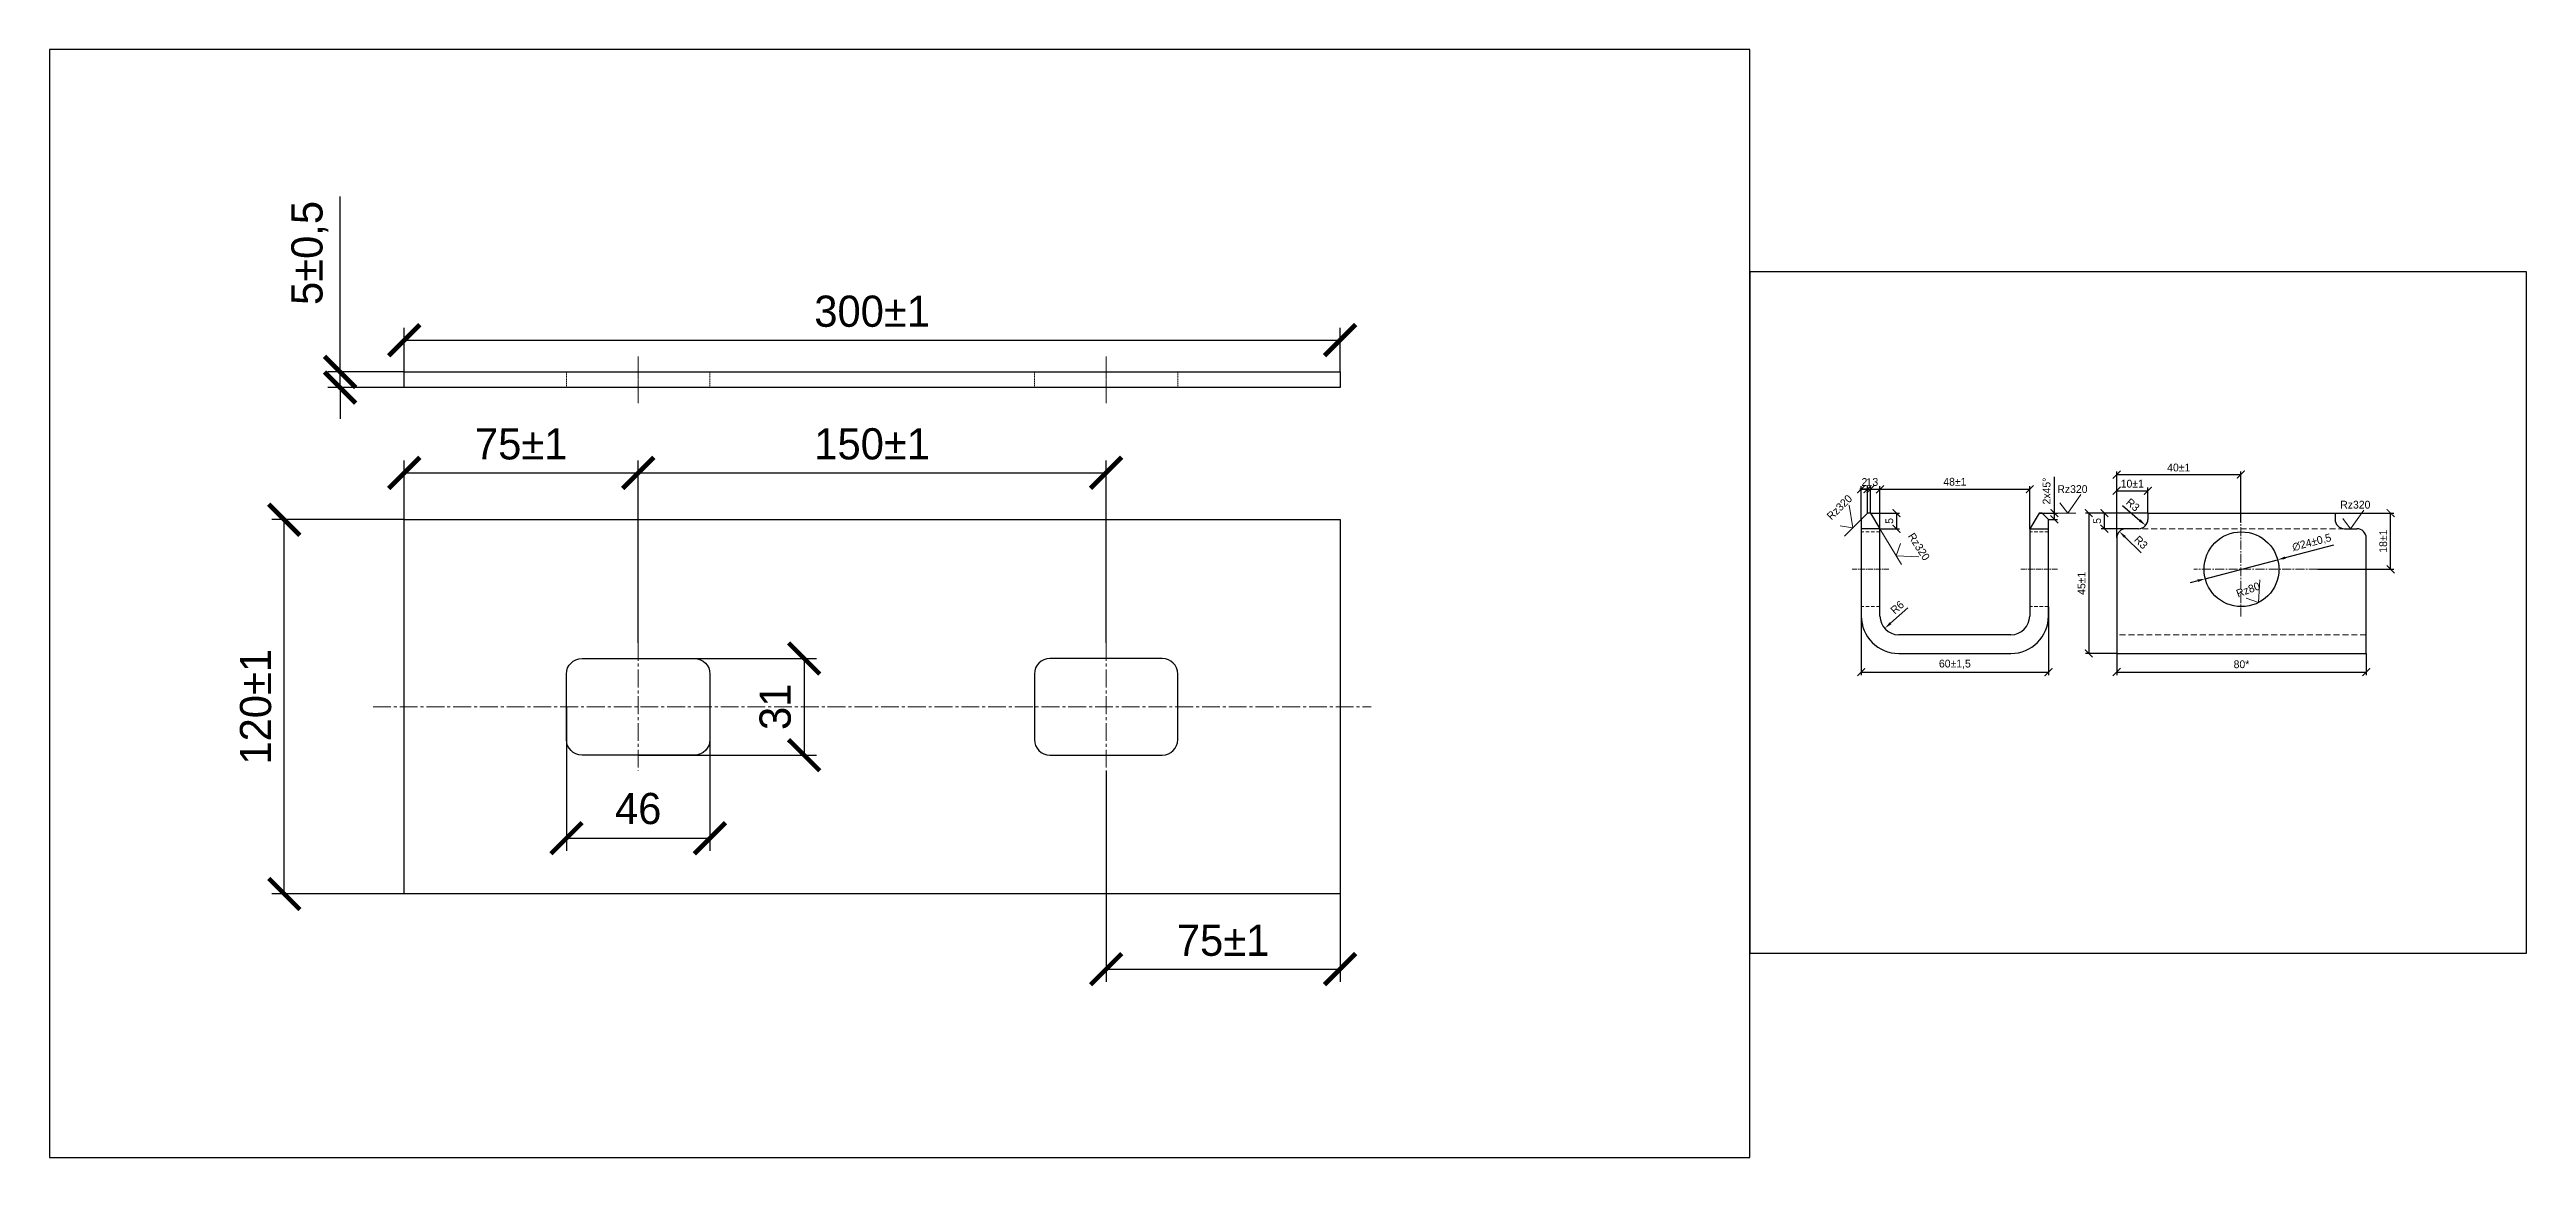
# Model space of a CAD drawing. Header units: millimetres. Extents: x 4132 to 13761, y 958 to 2510.
# Drawn here: x 5659 to 6453, y 958 to 1314 of the extents above; entities that cross this region are included whole.
import ezdxf

# ---------------------------------------------------------------- set-up
doc = ezdxf.new("R2010")
doc.units = ezdxf.units.MM
doc.header["$LTSCALE"] = 0.3
doc.linetypes.add('CENTER2', pattern=[28.575, 19.05, -3.175, 3.175, -3.175])
doc.linetypes.add('DASHED', pattern=[19.05, 12.7, -6.35])
doc.layers.get('0').update_dxf_attribs({"lineweight": 20})
doc.layers.add('ВСП_Сплошная_толстая', color=90, linetype='Continuous', lineweight=30)
doc.layers.add('ВСП_Сплошная_тонкая', color=7, linetype='Continuous', lineweight=20)
doc.styles.add('mpp', font='mipgost.shx')
doc.dimstyles.new('Аннотативный', dxfattribs={"dimscale": 0, "dimtxt": 2.5, "dimasz": 2.5, "dimexe": 1, "dimexo": 0, "dimgap": 1, "dimtad": 1, "dimdec": 0, "dimtxsty": 'mpp', "dimblk": 'ARCHTICK', "dimcen": 1, "dimadec": 0, "dimazin": 0, "dimtfac": 1, "dimtdec": 0, "dimtmove": 0, "dimatfit": 3, "dimfxl": 1, "dimarcsym": 0})

msp = doc.modelspace()

# ---------------------------------------------------------------- texts
at = {"layer": 'ВСП_Сплошная_толстая', "color": 7, "char_height": 2.5, "width": 7.882143, "attachment_point": 1, "style": 'mpp'}
for s, insert, rotation in [('{\\C0;Rz320}', (6228.5554, 1164.4502), 44.3983647), ('{\\C0;Rz320}', (6256.8011, 1159.0425), 302.7818996), ('{\\C0;Rz80}', (6359.7793, 1140.3108), 20.509252)]:
    msp.add_mtext(s, dxfattribs=dict(at, insert=insert, rotation=rotation))
for insert in [(6302.7429, 1174.0159), (6393.4233, 1169.0159)]:
    msp.add_mtext('{\\C0;Rz320}', dxfattribs=dict(at, insert=insert))

# ---------------------------------------------------------------- blocks, each defined once
blk = doc.blocks.new('_ArchTick')
at = {"color": 0, "linetype": 'ByBlock', "const_width": 0.15}
blk.add_lwpolyline([(-0.5, -0.5), (0.5, 0.5)], dxfattribs=at)
blk = doc.blocks.new('*D65')
at = {"layer": 'Defpoints', "color": 0, "transparency": 16777216}
for p in [(6241.88, 1172.73), (6239.88, 1163.06), (6241.88, 1165.06)]:
    blk.add_point(p, dxfattribs=at)
at = {"layer": 'ВСП_Сплошная_тонкая', "color": 0, "lineweight": -2, "transparency": 16777216}
for p, q in [((6239.88, 1163.06), (6239.88, 1173.73)), ((6239.88, 1172.73), (6241.88, 1172.73)), ((6241.88, 1165.06), (6241.88, 1173.73))]:
    blk.add_line(p, q, dxfattribs=at)
at = {"layer": 'ВСП_Сплошная_тонкая', "color": 0, "lineweight": -2, "transparency": 16777216, "xscale": 2.5, "yscale": 2.5, "zscale": 2.5, "rotation": 180}
blk.add_blockref('_ArchTick', (6239.88, 1172.73), dxfattribs=at)
at = {"layer": 'ВСП_Сплошная_тонкая', "color": 0, "lineweight": -2, "transparency": 16777216, "xscale": 2.5, "yscale": 2.5, "zscale": 2.5}
blk.add_blockref('_ArchTick', (6241.88, 1172.73), dxfattribs=at)
at = {"layer": 'ВСП_Сплошная_тонкая', "color": 0, "transparency": 16777216, "insert": (6240.88, 1175.02), "char_height": 2.5, "attachment_point": 5, "style": 'mpp'}
blk.add_mtext('2', dxfattribs=at)
blk = doc.blocks.new('*D66')
at = {"layer": 'Defpoints', "color": 0, "transparency": 16777216}
for p in [(6242.88, 1172.73), (6241.88, 1165.06), (6242.88, 1165.06)]:
    blk.add_point(p, dxfattribs=at)
at = {"layer": 'ВСП_Сплошная_тонкая', "color": 0, "lineweight": -2, "transparency": 16777216}
for p, q in [((6241.88, 1172.73), (6239.38, 1172.73)), ((6241.88, 1165.06), (6241.88, 1173.73)), ((6241.88, 1172.73), (6242.88, 1172.73)), ((6242.88, 1165.06), (6242.88, 1173.73)), ((6242.88, 1172.73), (6245.38, 1172.73))]:
    blk.add_line(p, q, dxfattribs=at)
at = {"layer": 'ВСП_Сплошная_тонкая', "color": 0, "lineweight": -2, "transparency": 16777216, "xscale": 2.5, "yscale": 2.5, "zscale": 2.5}
blk.add_blockref('_ArchTick', (6241.88, 1172.73), dxfattribs=at)
at = {"layer": 'ВСП_Сплошная_тонкая', "color": 0, "lineweight": -2, "transparency": 16777216, "xscale": 2.5, "yscale": 2.5, "zscale": 2.5, "rotation": 180}
blk.add_blockref('_ArchTick', (6242.88, 1172.73), dxfattribs=at)
at = {"layer": 'ВСП_Сплошная_тонкая', "color": 0, "transparency": 16777216, "insert": (6242.38, 1174.98), "char_height": 2.5, "attachment_point": 5, "style": 'mpp'}
blk.add_mtext('1', dxfattribs=at)
blk = doc.blocks.new('*D67')
at = {"layer": 'Defpoints', "color": 0, "transparency": 16777216}
for p in [(6245.88, 1172.73), (6242.88, 1165.06), (6245.88, 1160.06)]:
    blk.add_point(p, dxfattribs=at)
at = {"layer": 'ВСП_Сплошная_тонкая', "color": 0, "lineweight": -2, "transparency": 16777216}
for p, q in [((6242.88, 1165.06), (6242.88, 1173.73)), ((6242.88, 1172.73), (6245.88, 1172.73)), ((6245.88, 1160.06), (6245.88, 1173.73))]:
    blk.add_line(p, q, dxfattribs=at)
at = {"layer": 'ВСП_Сплошная_тонкая', "color": 0, "lineweight": -2, "transparency": 16777216, "xscale": 2.5, "yscale": 2.5, "zscale": 2.5, "rotation": 180}
blk.add_blockref('_ArchTick', (6242.88, 1172.73), dxfattribs=at)
at = {"layer": 'ВСП_Сплошная_тонкая', "color": 0, "lineweight": -2, "transparency": 16777216, "xscale": 2.5, "yscale": 2.5, "zscale": 2.5}
blk.add_blockref('_ArchTick', (6245.88, 1172.73), dxfattribs=at)
at = {"layer": 'ВСП_Сплошная_тонкая', "color": 0, "transparency": 16777216, "insert": (6244.38, 1175.04), "char_height": 2.5, "attachment_point": 5, "style": 'mpp'}
blk.add_mtext('3', dxfattribs=at)
blk = doc.blocks.new('*D68')
at = {"layer": 'Defpoints', "color": 0, "transparency": 16777216}
for p in [(6293.88, 1172.73), (6245.88, 1160.06), (6293.88, 1160.06)]:
    blk.add_point(p, dxfattribs=at)
at = {"layer": 'ВСП_Сплошная_тонкая', "color": 0, "lineweight": -2, "transparency": 16777216}
for p, q in [((6245.88, 1160.06), (6245.88, 1173.73)), ((6245.88, 1172.73), (6293.88, 1172.73)), ((6293.88, 1160.06), (6293.88, 1173.73))]:
    blk.add_line(p, q, dxfattribs=at)
at = {"layer": 'ВСП_Сплошная_тонкая', "color": 0, "lineweight": -2, "transparency": 16777216, "xscale": 2.5, "yscale": 2.5, "zscale": 2.5, "rotation": 180}
blk.add_blockref('_ArchTick', (6245.88, 1172.73), dxfattribs=at)
at = {"layer": 'ВСП_Сплошная_тонкая', "color": 0, "lineweight": -2, "transparency": 16777216, "xscale": 2.5, "yscale": 2.5, "zscale": 2.5}
blk.add_blockref('_ArchTick', (6293.88, 1172.73), dxfattribs=at)
at = {"layer": 'ВСП_Сплошная_тонкая', "color": 0, "transparency": 16777216, "insert": (6269.88, 1175.1), "char_height": 2.5, "attachment_point": 5, "style": 'mpp'}
blk.add_mtext('48±1', dxfattribs=at)
blk = doc.blocks.new('*D69')
at = {"layer": 'Defpoints', "color": 0, "transparency": 16777216}
for p in [(6242.88, 1165.06), (6245.88, 1160.06), (6251.18, 1160.06)]:
    blk.add_point(p, dxfattribs=at)
at = {"layer": 'ВСП_Сплошная_тонкая', "color": 0, "lineweight": -2, "transparency": 16777216}
for p, q in [((6242.88, 1165.06), (6252.18, 1165.06)), ((6245.88, 1160.06), (6252.18, 1160.06)), ((6251.18, 1165.06), (6251.18, 1160.06))]:
    blk.add_line(p, q, dxfattribs=at)
at = {"layer": 'ВСП_Сплошная_тонкая', "color": 0, "lineweight": -2, "transparency": 16777216, "xscale": 2.5, "yscale": 2.5, "zscale": 2.5}
for p, rotation in [((6251.18, 1165.06), 90), ((6251.18, 1160.06), 270)]:
    blk.add_blockref('_ArchTick', p, dxfattribs=dict(at, rotation=rotation))
at = {"layer": 'ВСП_Сплошная_тонкая', "color": 0, "transparency": 16777216, "insert": (6248.87, 1162.56), "char_height": 2.5, "attachment_point": 5, "rotation": 90, "style": 'mpp'}
blk.add_mtext('5', dxfattribs=at)
blk = doc.blocks.new('*D70')
at = {"layer": 'Defpoints', "color": 0, "transparency": 16777216}
for p in [(6239.88, 1135.06), (6299.88, 1135.06), (6299.88, 1114.09)]:
    blk.add_point(p, dxfattribs=at)
at = {"layer": 'ВСП_Сплошная_тонкая', "color": 0, "lineweight": -2, "transparency": 16777216}
for p, q in [((6239.88, 1135.06), (6239.88, 1113.09)), ((6299.88, 1135.06), (6299.88, 1113.09)), ((6239.88, 1114.09), (6299.88, 1114.09))]:
    blk.add_line(p, q, dxfattribs=at)
at = {"layer": 'ВСП_Сплошная_тонкая', "color": 0, "lineweight": -2, "transparency": 16777216, "xscale": 2.5, "yscale": 2.5, "zscale": 2.5, "rotation": 180}
blk.add_blockref('_ArchTick', (6239.88, 1114.09), dxfattribs=at)
at = {"layer": 'ВСП_Сплошная_тонкая', "color": 0, "lineweight": -2, "transparency": 16777216, "xscale": 2.5, "yscale": 2.5, "zscale": 2.5}
blk.add_blockref('_ArchTick', (6299.88, 1114.09), dxfattribs=at)
at = {"layer": 'ВСП_Сплошная_тонкая', "color": 0, "transparency": 16777216, "insert": (6269.88, 1116.58), "char_height": 2.5, "attachment_point": 5, "style": 'mpp'}
blk.add_mtext('60±1,5', dxfattribs=at)
blk = doc.blocks.new('*D71')
at = {"layer": 'Defpoints', "color": 0, "transparency": 16777216}
for p in [(6247.39, 1128.09), (6251.88, 1132.06)]:
    blk.add_point(p, dxfattribs=at)
at = {"layer": 'ВСП_Сплошная_тонкая', "color": 0, "lineweight": -2, "transparency": 16777216}
blk.add_line((6254.86, 1134.71), (6249.26, 1129.74), dxfattribs=at)
at = {"layer": 'ВСП_Сплошная_тонкая', "color": 0, "transparency": 16777216}
blk.add_solid([(6248.98, 1130.06), (6249.53, 1129.43), (6247.39, 1128.09)], dxfattribs=at)
at = {"layer": 'ВСП_Сплошная_тонкая', "color": 0, "transparency": 16777216, "insert": (6251.42, 1134.83), "char_height": 2.5, "attachment_point": 5, "rotation": 41.54285, "style": 'mpp'}
blk.add_mtext('R6', dxfattribs=at)
blk = doc.blocks.new('*D72')
at = {"layer": 'Defpoints', "color": 0, "transparency": 16777216}
for p in [(6317.82, 1165.06), (6324.76, 1160.06), (6331.76, 1165.06)]:
    blk.add_point(p, dxfattribs=at)
at = {"layer": 'ВСП_Сплошная_тонкая', "color": 0, "lineweight": -2, "transparency": 16777216}
for p, q in [((6331.76, 1165.06), (6316.82, 1165.06)), ((6324.76, 1160.06), (6316.82, 1160.06)), ((6317.82, 1160.06), (6317.82, 1165.06))]:
    blk.add_line(p, q, dxfattribs=at)
at = {"layer": 'ВСП_Сплошная_тонкая', "color": 0, "lineweight": -2, "transparency": 16777216, "xscale": 2.5, "yscale": 2.5, "zscale": 2.5}
for p, rotation in [((6317.82, 1165.06), 90), ((6317.82, 1160.06), 270)]:
    blk.add_blockref('_ArchTick', p, dxfattribs=dict(at, rotation=rotation))
at = {"layer": 'ВСП_Сплошная_тонкая', "color": 0, "transparency": 16777216, "insert": (6315.51, 1162.56), "char_height": 2.5, "attachment_point": 5, "rotation": 90, "style": 'mpp'}
blk.add_mtext('5', dxfattribs=at)
blk = doc.blocks.new('*D73')
at = {"layer": 'Defpoints', "color": 0, "transparency": 16777216}
for p in [(6317.82, 1165.06), (6312.79, 1120.06), (6321.76, 1120.06)]:
    blk.add_point(p, dxfattribs=at)
at = {"layer": 'ВСП_Сплошная_тонкая', "color": 0, "lineweight": -2, "transparency": 16777216}
for p, q in [((6317.82, 1165.06), (6311.79, 1165.06)), ((6312.79, 1165.06), (6312.79, 1120.06)), ((6321.76, 1120.06), (6311.79, 1120.06))]:
    blk.add_line(p, q, dxfattribs=at)
at = {"layer": 'ВСП_Сплошная_тонкая', "color": 0, "lineweight": -2, "transparency": 16777216, "xscale": 2.5, "yscale": 2.5, "zscale": 2.5}
for p, rotation in [((6312.79, 1165.06), 90), ((6312.79, 1120.06), 270)]:
    blk.add_blockref('_ArchTick', p, dxfattribs=dict(at, rotation=rotation))
at = {"layer": 'ВСП_Сплошная_тонкая', "color": 0, "transparency": 16777216, "insert": (6310.48, 1142.56), "char_height": 2.5, "attachment_point": 5, "rotation": 90, "style": 'mpp'}
blk.add_mtext('45±1', dxfattribs=at)
blk = doc.blocks.new('*D74')
at = {"layer": 'Defpoints', "color": 0, "transparency": 16777216}
for p in [(6391.76, 1165.06), (6409.57, 1165.06), (6386.23, 1147.06)]:
    blk.add_point(p, dxfattribs=at)
at = {"layer": 'ВСП_Сплошная_тонкая', "color": 0, "lineweight": -2, "transparency": 16777216}
for p, q in [((6391.76, 1165.06), (6410.57, 1165.06)), ((6409.57, 1147.06), (6409.57, 1165.06)), ((6386.23, 1147.06), (6410.57, 1147.06))]:
    blk.add_line(p, q, dxfattribs=at)
at = {"layer": 'ВСП_Сплошная_тонкая', "color": 0, "lineweight": -2, "transparency": 16777216, "xscale": 2.5, "yscale": 2.5, "zscale": 2.5}
for p, rotation in [((6409.57, 1165.06), 90), ((6409.57, 1147.06), 270)]:
    blk.add_blockref('_ArchTick', p, dxfattribs=dict(at, rotation=rotation))
at = {"layer": 'ВСП_Сплошная_тонкая', "color": 0, "transparency": 16777216, "insert": (6407.21, 1156.06), "char_height": 2.5, "attachment_point": 5, "rotation": 90, "style": 'mpp'}
blk.add_mtext('18±1', dxfattribs=at)
blk = doc.blocks.new('*D75')
at = {"layer": 'Defpoints', "color": 0, "transparency": 16777216}
for p in [(6331.76, 1172.22), (6331.76, 1165.06), (6321.76, 1157.13)]:
    blk.add_point(p, dxfattribs=at)
at = {"layer": 'ВСП_Сплошная_тонкая', "color": 0, "lineweight": -2, "transparency": 16777216}
for p, q in [((6321.76, 1157.13), (6321.76, 1173.22)), ((6321.76, 1172.22), (6331.76, 1172.22)), ((6331.76, 1165.06), (6331.76, 1173.22))]:
    blk.add_line(p, q, dxfattribs=at)
at = {"layer": 'ВСП_Сплошная_тонкая', "color": 0, "lineweight": -2, "transparency": 16777216, "xscale": 2.5, "yscale": 2.5, "zscale": 2.5, "rotation": 180}
blk.add_blockref('_ArchTick', (6321.76, 1172.22), dxfattribs=at)
at = {"layer": 'ВСП_Сплошная_тонкая', "color": 0, "lineweight": -2, "transparency": 16777216, "xscale": 2.5, "yscale": 2.5, "zscale": 2.5}
blk.add_blockref('_ArchTick', (6331.76, 1172.22), dxfattribs=at)
at = {"layer": 'ВСП_Сплошная_тонкая', "color": 0, "transparency": 16777216, "insert": (6326.76, 1174.48), "char_height": 2.5, "attachment_point": 5, "style": 'mpp'}
blk.add_mtext('10±1', dxfattribs=at)
blk = doc.blocks.new('*D76')
at = {"layer": 'Defpoints', "color": 0, "transparency": 16777216}
for p in [(6328.76, 1163.06), (6331.04, 1161.12)]:
    blk.add_point(p, dxfattribs=at)
at = {"layer": 'ВСП_Сплошная_тонкая', "color": 0, "lineweight": -2, "transparency": 16777216}
blk.add_line((6323.58, 1167.46), (6329.14, 1162.74), dxfattribs=at)
at = {"layer": 'ВСП_Сплошная_тонкая', "color": 0, "transparency": 16777216}
blk.add_solid([(6329.41, 1163.06), (6328.87, 1162.42), (6331.04, 1161.12)], dxfattribs=at)
at = {"layer": 'ВСП_Сплошная_тонкая', "color": 0, "transparency": 16777216, "insert": (6326.94, 1167.71), "char_height": 2.5, "attachment_point": 5, "rotation": 319.63383, "style": 'mpp'}
blk.add_mtext('R3', dxfattribs=at)
blk = doc.blocks.new('*D77')
at = {"layer": 'Defpoints', "color": 0, "transparency": 16777216}
for p in [(6322.61, 1159.16), (6324.76, 1157.06)]:
    blk.add_point(p, dxfattribs=at)
at = {"layer": 'ВСП_Сплошная_тонкая', "color": 0, "lineweight": -2, "transparency": 16777216}
blk.add_line((6329.61, 1152.32), (6324.4, 1157.41), dxfattribs=at)
at = {"layer": 'ВСП_Сплошная_тонкая', "color": 0, "transparency": 16777216}
blk.add_solid([(6324.69, 1157.71), (6324.11, 1157.12), (6322.61, 1159.16)], dxfattribs=at)
at = {"layer": 'ВСП_Сплошная_тонкая', "color": 0, "transparency": 16777216, "insert": (6329.55, 1155.68), "char_height": 2.5, "attachment_point": 5, "rotation": 315.66784, "style": 'mpp'}
blk.add_mtext('R3', dxfattribs=at)
blk = doc.blocks.new('*D78')
at = {"layer": 'Defpoints', "color": 0, "transparency": 16777216}
for p in [(6361.56, 1177.42), (6321.76, 1172.22), (6361.56, 1162.18)]:
    blk.add_point(p, dxfattribs=at)
at = {"layer": 'ВСП_Сплошная_тонкая', "color": 0, "lineweight": -2, "transparency": 16777216}
for p, q in [((6321.76, 1172.22), (6321.76, 1178.42)), ((6321.76, 1177.42), (6361.56, 1177.42)), ((6361.56, 1162.18), (6361.56, 1178.42))]:
    blk.add_line(p, q, dxfattribs=at)
at = {"layer": 'ВСП_Сплошная_тонкая', "color": 0, "lineweight": -2, "transparency": 16777216, "xscale": 2.5, "yscale": 2.5, "zscale": 2.5, "rotation": 180}
blk.add_blockref('_ArchTick', (6321.76, 1177.42), dxfattribs=at)
at = {"layer": 'ВСП_Сплошная_тонкая', "color": 0, "lineweight": -2, "transparency": 16777216, "xscale": 2.5, "yscale": 2.5, "zscale": 2.5}
blk.add_blockref('_ArchTick', (6361.56, 1177.42), dxfattribs=at)
at = {"layer": 'ВСП_Сплошная_тонкая', "color": 0, "transparency": 16777216, "insert": (6341.66, 1179.67), "char_height": 2.5, "attachment_point": 5, "style": 'mpp'}
blk.add_mtext('40±1', dxfattribs=at)
blk = doc.blocks.new('*D79')
at = {"layer": 'Defpoints', "color": 0, "transparency": 16777216}
for p in [(6350.15, 1144.02), (6373.36, 1150.11)]:
    blk.add_point(p, dxfattribs=at)
at = {"layer": 'ВСП_Сплошная_тонкая', "color": 0, "lineweight": -2, "transparency": 16777216}
for p, q in [((6391.31, 1154.82), (6375.78, 1150.75)), ((6347.73, 1143.38), (6345.31, 1142.75)), ((6350.15, 1144.02), (6373.36, 1150.11))]:
    blk.add_line(p, q, dxfattribs=at)
at = {"layer": 'ВСП_Сплошная_тонкая', "color": 0, "transparency": 16777216}
for points in [[(6347.63, 1143.79), (6347.84, 1142.98), (6350.15, 1144.02)], [(6375.67, 1151.15), (6375.89, 1150.34), (6373.36, 1150.11)]]:
    blk.add_solid(points, dxfattribs=at)
at = {"layer": 'ВСП_Сплошная_тонкая', "color": 0, "transparency": 16777216, "insert": (6384.31, 1155.53), "char_height": 2.5, "attachment_point": 5, "rotation": 14.71289, "style": 'mpp'}
blk.add_mtext('∅24±0,5', dxfattribs=at)
blk = doc.blocks.new('*D80')
at = {"layer": 'Defpoints', "color": 0, "transparency": 16777216}
for p in [(6321.76, 1120.06), (6401.76, 1120.06), (6401.76, 1114.09)]:
    blk.add_point(p, dxfattribs=at)
at = {"layer": 'ВСП_Сплошная_тонкая', "color": 0, "lineweight": -2, "transparency": 16777216}
for p, q in [((6321.76, 1120.06), (6321.76, 1113.09)), ((6401.76, 1120.06), (6401.76, 1113.09)), ((6321.76, 1114.09), (6401.76, 1114.09))]:
    blk.add_line(p, q, dxfattribs=at)
at = {"layer": 'ВСП_Сплошная_тонкая', "color": 0, "lineweight": -2, "transparency": 16777216, "xscale": 2.5, "yscale": 2.5, "zscale": 2.5, "rotation": 180}
blk.add_blockref('_ArchTick', (6321.76, 1114.09), dxfattribs=at)
at = {"layer": 'ВСП_Сплошная_тонкая', "color": 0, "lineweight": -2, "transparency": 16777216, "xscale": 2.5, "yscale": 2.5, "zscale": 2.5}
blk.add_blockref('_ArchTick', (6401.76, 1114.09), dxfattribs=at)
at = {"layer": 'ВСП_Сплошная_тонкая', "color": 0, "transparency": 16777216, "insert": (6361.76, 1116.58), "char_height": 2.5, "attachment_point": 5, "style": 'mpp'}
blk.add_mtext('80*', dxfattribs=at)
blk = doc.blocks.new('*D81')
at = {"layer": 'Defpoints', "color": 0, "transparency": 16777216}
for p in [(6297.88, 1165.06), (6299.88, 1163.06), (6301.78, 1165.06)]:
    blk.add_point(p, dxfattribs=at)
at = {"layer": 'ВСП_Сплошная_тонкая', "color": 0, "lineweight": -2, "transparency": 16777216}
for p, q in [((6301.78, 1165.06), (6301.78, 1176.71)), ((6297.88, 1165.06), (6302.78, 1165.06)), ((6299.88, 1163.06), (6302.78, 1163.06)), ((6301.78, 1163.06), (6301.78, 1165.06))]:
    blk.add_line(p, q, dxfattribs=at)
at = {"layer": 'ВСП_Сплошная_тонкая', "color": 0, "lineweight": -2, "transparency": 16777216, "xscale": 2.5, "yscale": 2.5, "zscale": 2.5}
for p, rotation in [((6301.78, 1165.06), 90), ((6301.78, 1163.06), 270)]:
    blk.add_blockref('_ArchTick', p, dxfattribs=dict(at, rotation=rotation))
at = {"layer": 'ВСП_Сплошная_тонкая', "color": 0, "transparency": 16777216, "insert": (6299.29, 1172.14), "char_height": 2.5, "attachment_point": 5, "rotation": 90, "style": 'mpp'}
blk.add_mtext('2х45%%D', dxfattribs=at)
blk = doc.blocks.new('*D88')
at = {"layer": 'Defpoints', "color": 0, "transparency": 16777216}
for p in [(6072.81, 1220.5), (5772.81, 1210.32), (6072.81, 1210.32)]:
    blk.add_point(p, dxfattribs=at)
at = {"layer": 'ВСП_Сплошная_тонкая', "color": 0, "lineweight": -2, "transparency": 16777216}
for p, q in [((5772.81, 1210.32), (5772.81, 1224.5)), ((6072.81, 1210.32), (6072.81, 1224.5)), ((5772.81, 1220.5), (6072.81, 1220.5))]:
    blk.add_line(p, q, dxfattribs=at)
at = {"layer": 'ВСП_Сплошная_тонкая', "color": 0, "lineweight": -2, "transparency": 16777216, "xscale": 10, "yscale": 10, "zscale": 10, "rotation": 180}
blk.add_blockref('_ArchTick', (5772.81, 1220.5), dxfattribs=at)
at = {"layer": 'ВСП_Сплошная_тонкая', "color": 0, "lineweight": -2, "transparency": 16777216, "xscale": 10, "yscale": 10, "zscale": 10}
blk.add_blockref('_ArchTick', (6072.81, 1220.5), dxfattribs=at)
at = {"layer": 'ВСП_Сплошная_тонкая', "color": 0, "transparency": 16777216, "insert": (5922.81, 1229.73), "char_height": 10, "attachment_point": 5, "style": 'mpp'}
blk.add_mtext('300±1', dxfattribs=at)
blk = doc.blocks.new('*D89')
at = {"layer": 'Defpoints', "color": 0, "transparency": 16777216}
for p in [(5752.28, 1210.32), (5772.81, 1210.32), (5772.81, 1205.32)]:
    blk.add_point(p, dxfattribs=at)
at = {"layer": 'ВСП_Сплошная_тонкая', "color": 0, "lineweight": -2, "transparency": 16777216}
for p, q in [((5752.28, 1210.32), (5752.28, 1266.62)), ((5772.81, 1210.32), (5748.28, 1210.32)), ((5752.28, 1205.32), (5752.28, 1210.32)), ((5772.81, 1205.32), (5748.28, 1205.32)), ((5752.28, 1205.32), (5752.28, 1195.32))]:
    blk.add_line(p, q, dxfattribs=at)
at = {"layer": 'ВСП_Сплошная_тонкая', "color": 0, "lineweight": -2, "transparency": 16777216, "xscale": 10, "yscale": 10, "zscale": 10}
for p, rotation in [((5752.28, 1210.32), 270), ((5752.28, 1205.32), 90)]:
    blk.add_blockref('_ArchTick', p, dxfattribs=dict(at, rotation=rotation))
at = {"layer": 'ВСП_Сплошная_тонкая', "color": 0, "transparency": 16777216, "insert": (5742.55, 1248.47), "char_height": 10, "attachment_point": 5, "rotation": 90, "style": 'mpp'}
blk.add_mtext('5±0,5', dxfattribs=at)
blk = doc.blocks.new('*D90')
at = {"layer": 'Defpoints', "color": 0, "transparency": 16777216}
for p in [(5847.81, 1177.97), (5772.81, 1162.96), (5847.81, 1123.46)]:
    blk.add_point(p, dxfattribs=at)
at = {"layer": 'ВСП_Сплошная_тонкая', "color": 0, "lineweight": -2, "transparency": 16777216}
for p, q in [((5772.81, 1162.96), (5772.81, 1181.97)), ((5772.81, 1177.97), (5847.81, 1177.97)), ((5847.81, 1123.46), (5847.81, 1181.97))]:
    blk.add_line(p, q, dxfattribs=at)
at = {"layer": 'ВСП_Сплошная_тонкая', "color": 0, "lineweight": -2, "transparency": 16777216, "xscale": 10, "yscale": 10, "zscale": 10, "rotation": 180}
blk.add_blockref('_ArchTick', (5772.81, 1177.97), dxfattribs=at)
at = {"layer": 'ВСП_Сплошная_тонкая', "color": 0, "lineweight": -2, "transparency": 16777216, "xscale": 10, "yscale": 10, "zscale": 10}
blk.add_blockref('_ArchTick', (5847.81, 1177.97), dxfattribs=at)
at = {"layer": 'ВСП_Сплошная_тонкая', "color": 0, "transparency": 16777216, "insert": (5810.31, 1187.2), "char_height": 10, "attachment_point": 5, "style": 'mpp'}
blk.add_mtext('75±1', dxfattribs=at)
blk = doc.blocks.new('*D91')
at = {"layer": 'Defpoints', "color": 0, "transparency": 16777216}
for p in [(5997.81, 1177.97), (5847.81, 1162.96), (5997.81, 1123.46)]:
    blk.add_point(p, dxfattribs=at)
at = {"layer": 'ВСП_Сплошная_тонкая', "color": 0, "lineweight": -2, "transparency": 16777216}
for p, q in [((5847.81, 1162.96), (5847.81, 1181.97)), ((5847.81, 1177.97), (5997.81, 1177.97)), ((5997.81, 1123.46), (5997.81, 1181.97))]:
    blk.add_line(p, q, dxfattribs=at)
at = {"layer": 'ВСП_Сплошная_тонкая', "color": 0, "lineweight": -2, "transparency": 16777216, "xscale": 10, "yscale": 10, "zscale": 10, "rotation": 180}
blk.add_blockref('_ArchTick', (5847.81, 1177.97), dxfattribs=at)
at = {"layer": 'ВСП_Сплошная_тонкая', "color": 0, "lineweight": -2, "transparency": 16777216, "xscale": 10, "yscale": 10, "zscale": 10}
blk.add_blockref('_ArchTick', (5997.81, 1177.97), dxfattribs=at)
at = {"layer": 'ВСП_Сплошная_тонкая', "color": 0, "transparency": 16777216, "insert": (5922.81, 1187.21), "char_height": 10, "attachment_point": 5, "style": 'mpp'}
blk.add_mtext('150±1', dxfattribs=at)
blk = doc.blocks.new('*D92')
at = {"layer": 'Defpoints', "color": 0, "transparency": 16777216}
for p in [(5824.81, 1102.96), (5870.81, 1102.96), (5870.81, 1060.82)]:
    blk.add_point(p, dxfattribs=at)
at = {"layer": 'ВСП_Сплошная_тонкая', "color": 0, "lineweight": -2, "transparency": 16777216}
for p, q in [((5824.81, 1102.96), (5824.81, 1056.82)), ((5870.81, 1102.96), (5870.81, 1056.82)), ((5824.81, 1060.82), (5870.81, 1060.82))]:
    blk.add_line(p, q, dxfattribs=at)
at = {"layer": 'ВСП_Сплошная_тонкая', "color": 0, "lineweight": -2, "transparency": 16777216, "xscale": 10, "yscale": 10, "zscale": 10, "rotation": 180}
blk.add_blockref('_ArchTick', (5824.81, 1060.82), dxfattribs=at)
at = {"layer": 'ВСП_Сплошная_тонкая', "color": 0, "lineweight": -2, "transparency": 16777216, "xscale": 10, "yscale": 10, "zscale": 10}
blk.add_blockref('_ArchTick', (5870.81, 1060.82), dxfattribs=at)
at = {"layer": 'ВСП_Сплошная_тонкая', "color": 0, "transparency": 16777216, "insert": (5847.81, 1070.28), "char_height": 10, "attachment_point": 5, "style": 'mpp'}
blk.add_mtext('46', dxfattribs=at)
blk = doc.blocks.new('*D93')
at = {"layer": 'Defpoints', "color": 0, "transparency": 16777216}
for p in [(5847.81, 1118.46), (5847.81, 1087.46), (5901, 1087.46)]:
    blk.add_point(p, dxfattribs=at)
at = {"layer": 'ВСП_Сплошная_тонкая', "color": 0, "lineweight": -2, "transparency": 16777216}
for p, q in [((5847.81, 1118.46), (5905, 1118.46)), ((5901, 1118.46), (5901, 1087.46)), ((5847.81, 1087.46), (5905, 1087.46))]:
    blk.add_line(p, q, dxfattribs=at)
at = {"layer": 'ВСП_Сплошная_тонкая', "color": 0, "lineweight": -2, "transparency": 16777216, "xscale": 10, "yscale": 10, "zscale": 10}
for p, rotation in [((5901, 1118.46), 90), ((5901, 1087.46), 270)]:
    blk.add_blockref('_ArchTick', p, dxfattribs=dict(at, rotation=rotation))
at = {"layer": 'ВСП_Сплошная_тонкая', "color": 0, "transparency": 16777216, "insert": (5891.77, 1102.96), "char_height": 10, "attachment_point": 5, "rotation": 90, "style": 'mpp'}
blk.add_mtext('31', dxfattribs=at)
blk = doc.blocks.new('*D94')
at = {"layer": 'Defpoints', "color": 0, "transparency": 16777216}
for p in [(5997.81, 1082.46), (6072.81, 1042.96), (6072.81, 1018.82)]:
    blk.add_point(p, dxfattribs=at)
at = {"layer": 'ВСП_Сплошная_тонкая', "color": 0, "lineweight": -2, "transparency": 16777216}
for p, q in [((5997.81, 1082.46), (5997.81, 1014.82)), ((6072.81, 1042.96), (6072.81, 1014.82)), ((5997.81, 1018.82), (6072.81, 1018.82))]:
    blk.add_line(p, q, dxfattribs=at)
at = {"layer": 'ВСП_Сплошная_тонкая', "color": 0, "lineweight": -2, "transparency": 16777216, "xscale": 10, "yscale": 10, "zscale": 10, "rotation": 180}
blk.add_blockref('_ArchTick', (5997.81, 1018.82), dxfattribs=at)
at = {"layer": 'ВСП_Сплошная_тонкая', "color": 0, "lineweight": -2, "transparency": 16777216, "xscale": 10, "yscale": 10, "zscale": 10}
blk.add_blockref('_ArchTick', (6072.81, 1018.82), dxfattribs=at)
at = {"layer": 'ВСП_Сплошная_тонкая', "color": 0, "transparency": 16777216, "insert": (6035.31, 1028.04), "char_height": 10, "attachment_point": 5, "style": 'mpp'}
blk.add_mtext('75±1', dxfattribs=at)
blk = doc.blocks.new('*D95')
at = {"layer": 'Defpoints', "color": 0, "transparency": 16777216}
for p in [(5734.36, 1162.96), (5772.81, 1162.96), (5772.81, 1042.96)]:
    blk.add_point(p, dxfattribs=at)
at = {"layer": 'ВСП_Сплошная_тонкая', "color": 0, "lineweight": -2, "transparency": 16777216}
for p, q in [((5772.81, 1162.96), (5730.36, 1162.96)), ((5734.36, 1042.96), (5734.36, 1162.96)), ((5772.81, 1042.96), (5730.36, 1042.96))]:
    blk.add_line(p, q, dxfattribs=at)
at = {"layer": 'ВСП_Сплошная_тонкая', "color": 0, "lineweight": -2, "transparency": 16777216, "xscale": 10, "yscale": 10, "zscale": 10}
for p, rotation in [((5734.36, 1162.96), 90), ((5734.36, 1042.96), 270)]:
    blk.add_blockref('_ArchTick', p, dxfattribs=dict(at, rotation=rotation))
at = {"layer": 'ВСП_Сплошная_тонкая', "color": 0, "transparency": 16777216, "insert": (5725.22, 1102.96), "char_height": 10, "attachment_point": 5, "rotation": 90, "style": 'mpp'}
blk.add_mtext('120±1', dxfattribs=at)

# ---------------------------------------------------------------- dimensions: what is measured, and where the dimension line sits
at = {"layer": 'ВСП_Сплошная_тонкая', "color": 7}
for base, p1, p2, override, picture, middle in [((5752.2801, 1210.3158), (5772.8089, 1205.3158), (5772.8089, 1210.3158), {"dimgap": 1, "dimtol": 1, "dimlim": 0, "dimtp": 0.5, "dimtm": 0.5, "dimtdec": 1}, '*D89', (5742.5546, 1248.4662)), ((5734.357, 1162.9617), (5772.8089, 1042.9617), (5772.8089, 1162.9617), {"dimgap": 1, "dimtol": 1, "dimlim": 0, "dimtp": 1, "dimtm": 1}, '*D95', (5725.2164, 1102.9617)), ((6312.7889, 1120.0648), (6317.819, 1165.0648), (6321.7558, 1120.0648), {"dimgap": 1, "dimtol": 1, "dimlim": 0, "dimtp": 1, "dimtm": 1}, '*D73', (6310.4834, 1142.5648)), ((6409.5726, 1165.0648), (6386.2342, 1147.0648), (6391.7558, 1165.0648), {"dimgap": 1, "dimtol": 1, "dimlim": 0, "dimtp": 1, "dimtm": 1}, '*D74', (6407.2117, 1156.0648))]:
    dim = msp.add_linear_dim(base=base, p1=p1, p2=p2, angle=90, dimstyle='Аннотативный', override=override, dxfattribs=at)
    dim.commit()
    dim.dimension.update_dxf_attribs({"geometry": picture, "text_midpoint": middle})
for base, p1, p2, override, picture, middle in [((6072.8089, 1220.4966), (5772.8089, 1210.3158), (6072.8089, 1210.3158), {"dimgap": 1, "dimtol": 1, "dimlim": 0, "dimtp": 1, "dimtm": 1}, '*D88', (5922.8089, 1229.7297)), ((5847.8089, 1177.9742), (5772.8089, 1162.9617), (5847.8089, 1123.4617), {"dimgap": 1, "dimtol": 1, "dimlim": 0, "dimtp": 1, "dimtm": 1}, '*D90', (5810.3089, 1187.1961)), ((5997.8089, 1177.9742), (5847.8089, 1162.9617), (5997.8089, 1123.4617), {"dimgap": 1, "dimtol": 1, "dimlim": 0, "dimtp": 1, "dimtm": 1}, '*D91', (5922.8089, 1187.2074)), ((6293.8776, 1172.7345), (6245.8776, 1160.0648), (6293.8776, 1160.0648), {"dimgap": 1, "dimtol": 1, "dimlim": 0, "dimtp": 1, "dimtm": 1}, '*D68', (6269.8776, 1175.0955)), ((6361.561, 1177.4162), (6321.7565, 1172.2216), (6361.561, 1162.1794), {"dimgap": 1, "dimtol": 1, "dimlim": 0, "dimtp": 1, "dimtm": 1}, '*D78', (6341.6588, 1179.6718)), ((6331.7558, 1172.2216), (6321.7565, 1157.1308), (6331.7558, 1165.0648), {"dimgap": 1, "dimtol": 1, "dimlim": 0, "dimtp": 1, "dimtm": 1}, '*D75', (6326.7562, 1174.4773)), ((6299.8776, 1114.0949), (6239.8776, 1135.0648), (6299.8776, 1135.0648), {"dimgap": 1, "dimtol": 1, "dimlim": 0, "dimtp": 1.5, "dimtm": 1.5, "dimtdec": 1}, '*D70', (6269.8776, 1116.5762)), ((6072.8089, 1018.8165), (5997.8089, 1082.4617), (6072.8089, 1042.9617), {"dimgap": 1, "dimtol": 1, "dimlim": 0, "dimtp": 1, "dimtm": 1}, '*D94', (6035.3089, 1028.0384))]:
    dim = msp.add_linear_dim(base=base, p1=p1, p2=p2, dimstyle='Аннотативный', override=override, dxfattribs=at)
    dim.commit()
    dim.dimension.update_dxf_attribs({"geometry": picture, "text_midpoint": middle})
for base, p1, p2, picture, middle in [((6241.8776, 1172.7345), (6239.8776, 1163.0648), (6241.8776, 1165.0648), '*D65', (6240.8776, 1172.7345)), ((6242.8776, 1172.7345), (6241.8776, 1165.0648), (6242.8776, 1165.0648), '*D66', (6242.3776, 1172.7345)), ((6245.8776, 1172.7345), (6242.8776, 1165.0648), (6245.8776, 1160.0648), '*D67', (6244.3776, 1172.7345))]:
    dim = msp.add_linear_dim(base=base, p1=p1, p2=p2, dimstyle='Аннотативный', dxfattribs=at)
    dim.commit()
    dim.dimension.update_dxf_attribs({"geometry": picture, "text_midpoint": middle, "dimtype": 160})
dim = msp.add_linear_dim(base=(6301.7783, 1165.0648), p1=(6299.8776, 1163.0648), p2=(6297.8776, 1165.0648), angle=90, text='<>х45%%D', dimstyle='Аннотативный', dxfattribs=at)
dim.commit()
dim.dimension.update_dxf_attribs({"geometry": '*D81', "text_midpoint": (6299.2943, 1172.1363)})
for center, mpoint, picture, middle in [((6328.7558, 1163.0648), (6331.0416, 1161.1218), '*D76', (6325.4074, 1165.9112)), ((6324.7558, 1157.0648), (6322.6099, 1159.1613), '*D77', (6327.8994, 1153.9937)), ((6251.8776, 1132.0648), (6247.3869, 1128.0857), '*D71', (6252.9934, 1133.0535))]:
    dim = msp.add_radius_dim(center=center, mpoint=mpoint, dimstyle='Аннотативный', override={"dimsah": 1}, dxfattribs=at)
    dim.commit()
    dim.dimension.update_dxf_attribs({"geometry": picture, "text_midpoint": middle, "dimtype": 164})
for base, p1, p2, picture, middle in [((6251.1778, 1160.0648), (6242.8776, 1165.0648), (6245.8776, 1160.0648), '*D69', (6248.8723, 1162.5648)), ((6317.819, 1165.0648), (6324.7558, 1160.0648), (6331.7558, 1165.0648), '*D72', (6315.5135, 1162.5648)), ((5900.9957, 1087.4617), (5847.8089, 1118.4617), (5847.8089, 1087.4617), '*D93', (5891.7738, 1102.9617))]:
    dim = msp.add_linear_dim(base=base, p1=p1, p2=p2, angle=90, dimstyle='Аннотативный', dxfattribs=at)
    dim.commit()
    dim.dimension.update_dxf_attribs({"geometry": picture, "text_midpoint": middle})
dim = msp.add_diameter_dim_2p(p1=(6350.1493, 1144.0171), p2=(6373.3623, 1150.1125), dimstyle='Аннотативный', override={"dimsah": 1, "dimtol": 1, "dimtp": 0.5, "dimtm": 0.5, "dimtdec": 1}, dxfattribs=at)
dim.commit()
dim.dimension.update_dxf_attribs({"geometry": '*D79', "text_midpoint": (6384.9322, 1153.1506), "dimtype": 163})
dim = msp.add_linear_dim(base=(6401.7558, 1114.0949), p1=(6321.7558, 1120.0648), p2=(6401.7558, 1120.0648), text='<>*', dimstyle='Аннотативный', dxfattribs=at)
dim.commit()
dim.dimension.update_dxf_attribs({"geometry": '*D80', "text_midpoint": (6361.7558, 1116.5789)})
dim = msp.add_linear_dim(base=(5870.8089, 1060.8164), p1=(5824.8089, 1102.9617), p2=(5870.8089, 1102.9617), dimstyle='Аннотативный', dxfattribs=at)
dim.commit()
dim.dimension.update_dxf_attribs({"geometry": '*D92', "text_midpoint": (5847.8089, 1070.2762)})

# ---------------------------------------------------------------- linework, layer by layer
at = {"layer": 'ВСП_Сплошная_толстая', "color": 7}
for p, q in [((6239.8776, 1163.0648), (6241.8776, 1165.0648)), ((6245.8776, 1132.0648), (6245.8776, 1160.0648)), ((6293.8776, 1160.0648), (6293.8776, 1132.0648)), ((6297.8776, 1165.0648), (6296.8776, 1165.0648)), ((6299.8776, 1163.0648), (6297.8776, 1165.0648)), ((6299.8776, 1132.0648), (6299.8776, 1163.0648)), ((6328.7558, 1160.0648), (6324.7558, 1160.0648)), ((6331.7558, 1165.0648), (6331.7558, 1163.0648)), ((6391.7558, 1165.0648), (6391.7558, 1163.0648)), ((6394.7558, 1160.0648), (6398.7558, 1160.0648)), ((6321.7558, 1157.0648), (6321.7558, 1120.0648)), ((6401.7558, 1120.0648), (6401.7558, 1157.0648)), ((6287.8776, 1126.0648), (6251.8776, 1126.0648)), ((6251.8776, 1120.0648), (6287.8776, 1120.0648)), ((6321.7558, 1120.0648), (6401.7558, 1120.0648))]:
    msp.add_line(p, q, dxfattribs=at)
for points in [[(5659.1118, 1313.6987), (5659.1118, 958.4609), (6204.1865, 958.4609), (6204.1865, 1313.6987)], [(6204.1865, 1242.466), (6204.1865, 1023.9227), (6453.1154, 1023.9227), (6453.1154, 1242.466)], [(5772.8089, 1210.3158), (6072.8089, 1210.3158), (6072.8089, 1205.3158), (5772.8089, 1205.3158)], [(5772.8089, 1162.9617), (6072.8089, 1162.9617), (6072.8089, 1042.9617), (5772.8089, 1042.9617)]]:
    msp.add_lwpolyline(points, close=True, dxfattribs=at)
at = {"layer": 'ВСП_Сплошная_толстая', "color": 7, "linetype": 'CENTER2', "lineweight": 20, "ltscale": 0.1}
for points in [[(5847.8089, 1200.3158), (5847.8089, 1215.3158)], [(5997.8089, 1200.3158), (5997.8089, 1215.3158)]]:
    msp.add_lwpolyline(points, dxfattribs=at)
at = {"layer": 'ВСП_Сплошная_толстая', "color": 7, "linetype": 'DASHED', "lineweight": 20, "ltscale": 0.1}
for points in [[(5824.8089, 1205.3158), (5824.8089, 1210.3158)], [(5870.8089, 1205.3158), (5870.8089, 1210.3158)], [(5974.8089, 1205.3158), (5974.8089, 1210.3158)], [(6020.8089, 1205.3158), (6020.8089, 1210.3158)]]:
    msp.add_lwpolyline(points, dxfattribs=at)
at = {"layer": 'ВСП_Сплошная_толстая', "color": 7, "lineweight": 20}
for points in [[(6233.0794, 1160.9575), (6237.1991, 1160.3863), (6236.0257, 1167.5831)], [(6303.5317, 1168.3553), (6306.0755, 1165.0648), (6310.2723, 1171.0278)], [(6394.212, 1163.3553), (6396.7558, 1160.0648), (6400.9526, 1166.0278)], [(6252.4691, 1155.3144), (6251.08, 1151.3942), (6258.3657, 1151.0944)], [(6363.2916, 1137.8293), (6367.1834, 1136.3624), (6367.6282, 1143.6406)]]:
    msp.add_lwpolyline(points, dxfattribs=at)
at = {"layer": 'ВСП_Сплошная_толстая', "color": 7}
for points in [[(6239.8776, 1163.0648), (6239.8776, 1132.0648)], [(6245.8776, 1160.0648), (6239.8776, 1160.0648)], [(6242.8776, 1165.0648), (6241.8776, 1165.0648)], [(6242.8776, 1165.0648), (6245.8776, 1160.0648)], [(6296.8776, 1165.0648), (6293.8776, 1160.0648)], [(6293.8776, 1160.0648), (6299.8776, 1160.0648)], [(6296.8776, 1165.0648), (6297.8776, 1165.0648)], [(6331.7558, 1165.0648), (6391.7558, 1165.0648)]]:
    msp.add_lwpolyline(points, dxfattribs=at)
at = {"layer": 'ВСП_Сплошная_толстая', "color": 7, "linetype": 'DASHED', "lineweight": 20, "ltscale": 0.5}
for points in [[(6394.7558, 1160.0648), (6328.7558, 1160.0648)], [(6401.7558, 1126.0648), (6321.7558, 1126.0648)]]:
    msp.add_lwpolyline(points, dxfattribs=at)
at = {"layer": 'ВСП_Сплошная_толстая', "color": 7, "linetype": 'CENTER2', "lineweight": 20, "ltscale": 0.5}
for points in [[(6361.561, 1131.9502), (6361.561, 1162.1794)], [(6386.2342, 1147.0648), (6346.4464, 1147.0648)]]:
    msp.add_lwpolyline(points, dxfattribs=at)
at = {"layer": 'ВСП_Сплошная_толстая', "color": 7, "linetype": 'DASHED', "lineweight": 20, "ltscale": 0.3}
for points in [[(6245.8776, 1159.0648), (6239.8776, 1159.0648)], [(6299.8776, 1159.0648), (6293.8776, 1159.0648)], [(6245.8776, 1135.0648), (6239.8776, 1135.0648)], [(6299.8776, 1135.0648), (6293.8776, 1135.0648)]]:
    msp.add_lwpolyline(points, dxfattribs=at)
at = {"layer": 'ВСП_Сплошная_толстая', "color": 7, "linetype": 'CENTER2', "lineweight": 20, "ltscale": 0.3}
for points in [[(6248.7666, 1147.0648), (6236.9887, 1147.0648)], [(6302.7666, 1147.0648), (6290.9887, 1147.0648)]]:
    msp.add_lwpolyline(points, dxfattribs=at)
at = {"layer": 'ВСП_Сплошная_толстая', "color": 7, "linetype": 'CENTER2', "lineweight": 20}
for points in [[(5847.8089, 1123.4617), (5847.8089, 1082.4617)], [(5997.8089, 1123.4617), (5997.8089, 1082.4617)], [(5762.8089, 1102.9617), (6082.8089, 1102.9617)]]:
    msp.add_lwpolyline(points, dxfattribs=at)
at = {"layer": 'ВСП_Сплошная_толстая', "color": 7}
for points in [[(5829.8089, 1118.4617), (5865.8089, 1118.4617, -0.41421356), (5870.8089, 1113.4617), (5870.8089, 1092.4617, -0.41421356), (5865.8089, 1087.4617), (5829.8089, 1087.4617, -0.41421356), (5824.8089, 1092.4617), (5824.8089, 1113.4617, -0.41421356)], [(6015.8089, 1118.4617), (5979.8089, 1118.4617, 0.41421356), (5974.8089, 1113.4617), (5974.8089, 1092.4617, 0.41421356), (5979.8089, 1087.4617), (6015.8089, 1087.4617, 0.41421356), (6020.8089, 1092.4617), (6020.8089, 1113.4617, 0.41421356)]]:
    msp.add_lwpolyline(points, format="xyb", close=True, dxfattribs=at)
msp.add_circle((6361.7558, 1147.0648), 12, dxfattribs=at)
for centre, radius, start, end in [((6324.7558, 1157.0648), 3, 90, 180), ((6328.7558, 1163.0648), 3, 270, 0), ((6394.7558, 1163.0648), 3, 180, 270), ((6398.7558, 1157.0648), 3, 0, 90), ((6251.8776, 1132.0648), 12, 180, 270), ((6251.8776, 1132.0648), 6, 180, 270), ((6287.8776, 1132.0648), 12, 270, 0), ((6287.8776, 1132.0648), 6, 270, 0)]:
    msp.add_arc(centre, radius, start, end, dxfattribs=at)
at = {"layer": 'ВСП_Сплошная_тонкая', "color": 7}
for points in [[(6239.8776, 1163.0648), (6234.5205, 1157.7078)], [(6245.8776, 1160.0648), (6252.7827, 1148.5564)], [(6301.7783, 1165.0648), (6308.6383, 1165.0648)], [(6283.949, 1126.0648), (6283.949, 1126.0648)]]:
    msp.add_lwpolyline(points, dxfattribs=at)

msp.set_redraw_order([(e.dxf.handle, doc.entitydb.next_handle()) for e in msp.query("TEXT MTEXT ATTDEF DIMENSION ARC_DIMENSION")])  # texts and dimensions are drawn at this point

doc.saveas('drawing.dxf')
